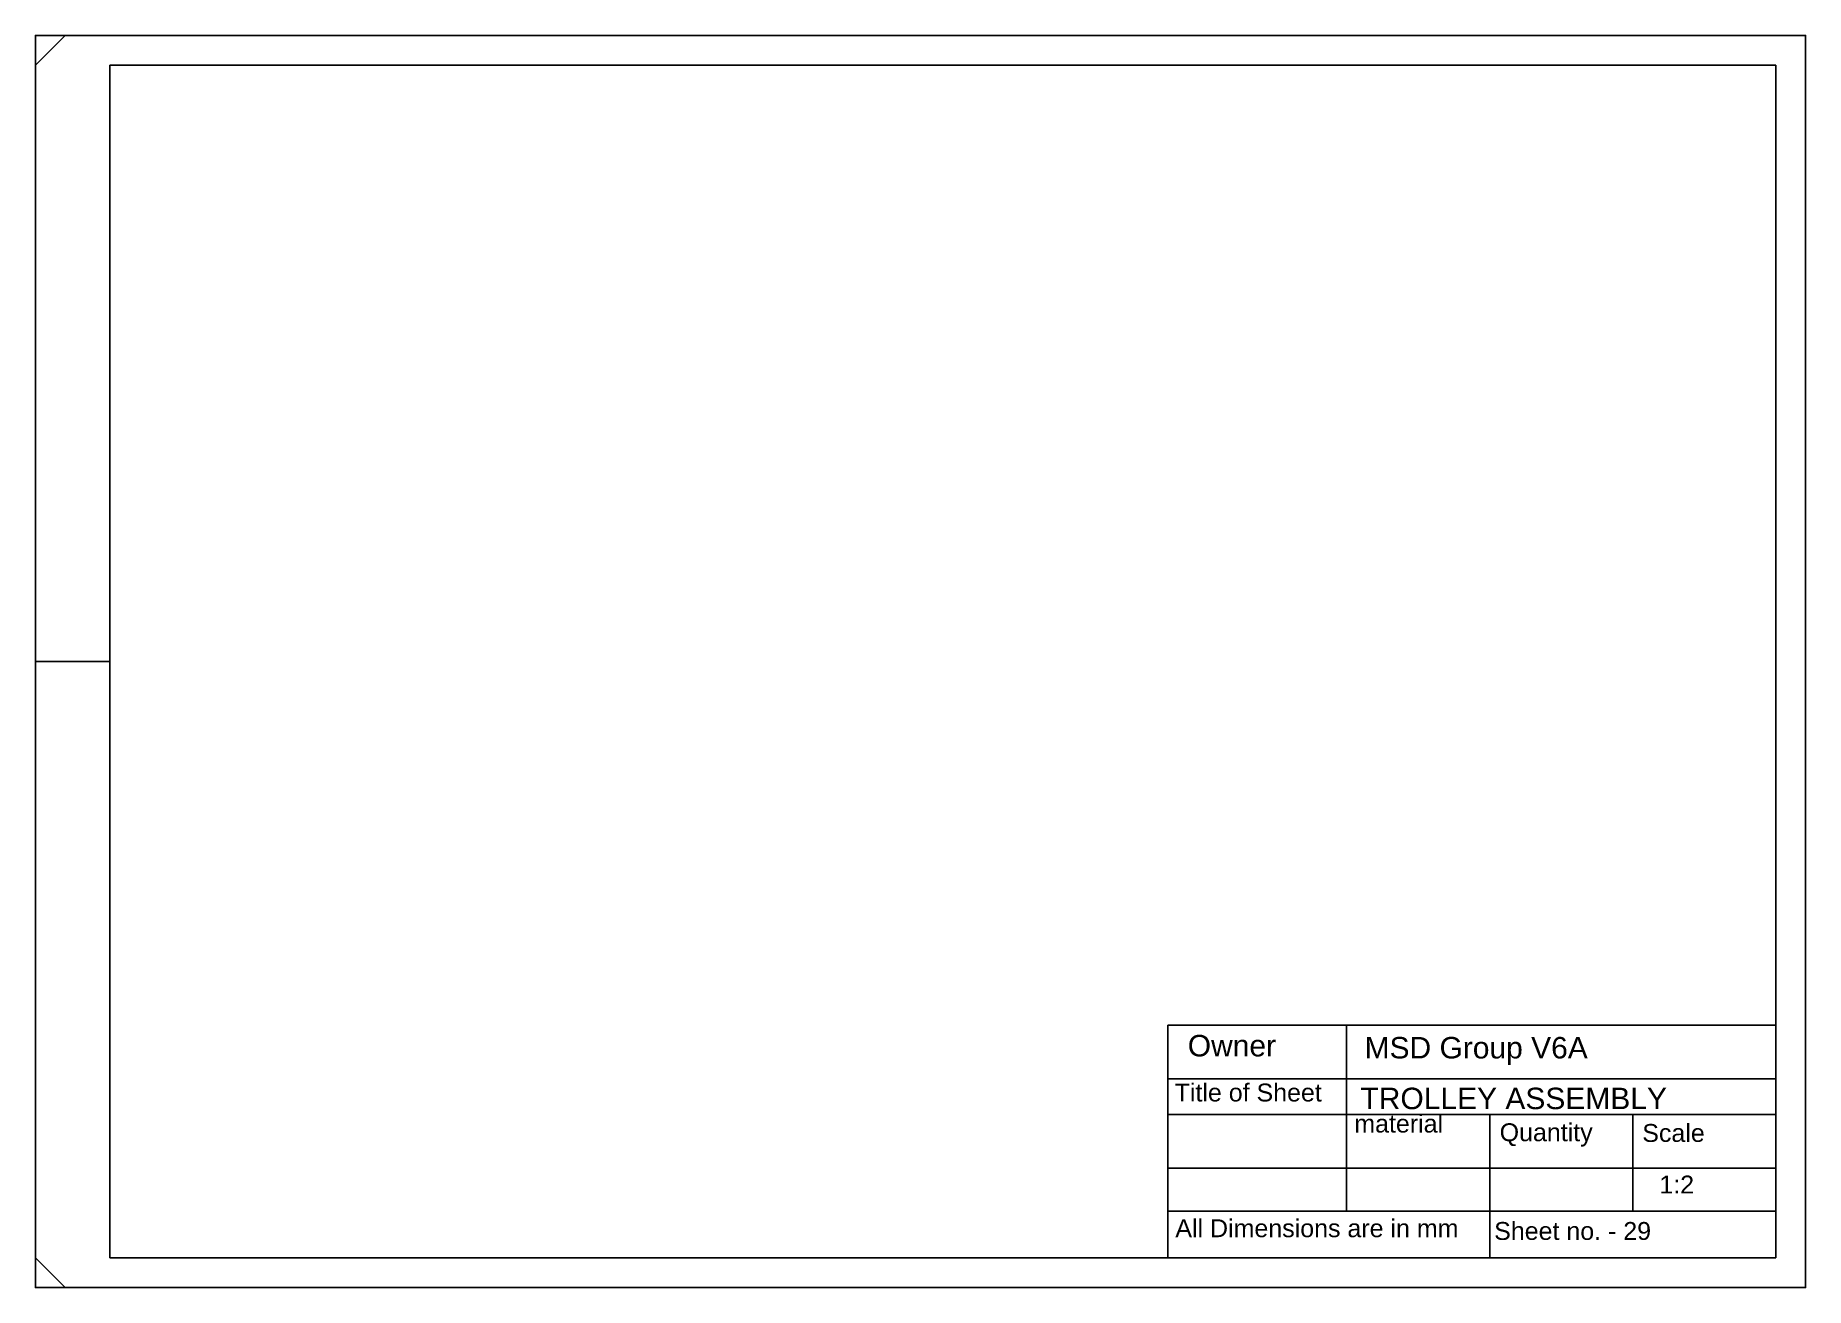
# Model space of a CAD drawing. Header units: millimetres. Extents: x -15074 to 21675, y -7568 to 6574.
# Drawn here: x 12028 to 13216, y 2776 to 3616 of the extents above; entities that cross this region are included whole.
import ezdxf

# ---------------------------------------------------------------- set-up
doc = ezdxf.new("R2010")
doc.units = ezdxf.units.MM
doc.styles.get("Standard").update_dxf_attribs({"font": 'arial.ttf'})

msp = doc.modelspace()

# ---------------------------------------------------------------- texts
at = {"attachment_point": 1}
for s, width, heights, insert, char_height in [(' Owner', 101.23529, [0], (12795.538, 2945.255), 14.4), ('MSD Group V6A', 225.47861, [0], (12919.781, 2943.876), 14.4), ('Title of Sheet', 109.51818, [0], (12792.317, 2912.611), 12), ('TROLLEY ASSEMBLY', 228.23958, [0], (12917.02, 2909.852), 14.4), ('material', 90.87526, [0], (12912.879, 2891.759), 12), ('Quantity', 80.52807, [0], (13010.433, 2885.944), 12), ('Scale', 82.82887, [0], (13106.146, 2885.484), 12), ('\\pxi-3,l4,t4;1:2', 81.89426, [0], (13105.626, 2850.905), 12), ('All Dimensions are in mm', 231.69176, [0], (12792.777, 2821.576), 12), ('Sheet no. - 29', 174.4008, [4.346], (13006.752, 2819.737), 12)]:
    msp.add_mtext_dynamic_manual_height_columns(s, width=width, gutter_width=30, heights=heights, dxfattribs=dict(at, insert=insert, char_height=char_height))

# ---------------------------------------------------------------- linework, layer by layer
for p, q in [((12027.754, 3595.759), (12047.754, 3615.759)), ((12077.754, 3595.759), (12077.754, 3575.759)), ((12027.754, 3195.759), (12077.754, 3195.759)), ((13003.754, 2826.959), (13003.754, 2795.759)), ((12027.754, 2795.759), (12047.754, 2775.759))]:
    msp.add_line(p, q)
for points in [[(12027.754, 3615.759), (13215.754, 3615.759), (13215.754, 2775.759), (12027.754, 2775.759)], [(12787.754, 2951.759), (13195.754, 2951.759), (13195.754, 2795.759), (12787.754, 2795.759)], [(12787.754, 2795.759), (13195.754, 2795.759), (13195.754, 2915.759), (12787.754, 2915.759)], [(12787.754, 2795.759), (13195.754, 2795.759), (13195.754, 2891.759), (12787.754, 2891.759)], [(13099.754, 2891.759), (13003.754, 2891.759), (13003.754, 2826.959), (13099.754, 2826.959)], [(13195.754, 2891.759), (13099.754, 2891.759), (13099.754, 2826.959), (13195.754, 2826.959)], [(12787.754, 2795.759), (13195.754, 2795.759), (13195.754, 2855.759), (12787.754, 2855.759)], [(12787.754, 2795.759), (13195.754, 2795.759), (13195.754, 2826.959), (12787.754, 2826.959)]]:
    msp.add_lwpolyline(points, close=True)
for points in [[(12077.754, 2775.759), (12027.754, 2775.759), (12027.754, 3615.759), (12077.754, 3615.759)], [(12027.754, 3595.759), (12027.754, 3615.759), (13215.754, 3615.759), (13215.754, 3595.759)], [(13195.754, 2775.759), (13215.754, 2775.759), (13215.754, 3615.759), (13195.754, 3615.759)], [(12077.754, 3595.759), (12077.754, 2795.759)], [(13195.754, 3595.759), (12077.754, 3595.759)], [(13195.754, 3595.759), (13195.754, 2795.759)], [(12907.754, 2826.959), (12907.754, 2951.759), (13195.754, 2951.759), (13195.754, 2795.759), (12907.754, 2795.759)], [(12027.754, 2795.759), (12027.754, 2775.759), (13215.754, 2775.759), (13215.754, 2795.759)], [(13195.754, 2795.759), (12077.754, 2795.759)]]:
    msp.add_lwpolyline(points)

msp.set_redraw_order([(e.dxf.handle, doc.entitydb.next_handle()) for e in msp.query("TEXT MTEXT ATTDEF DIMENSION ARC_DIMENSION")])  # texts and dimensions are drawn at this point

doc.saveas('drawing.dxf')
